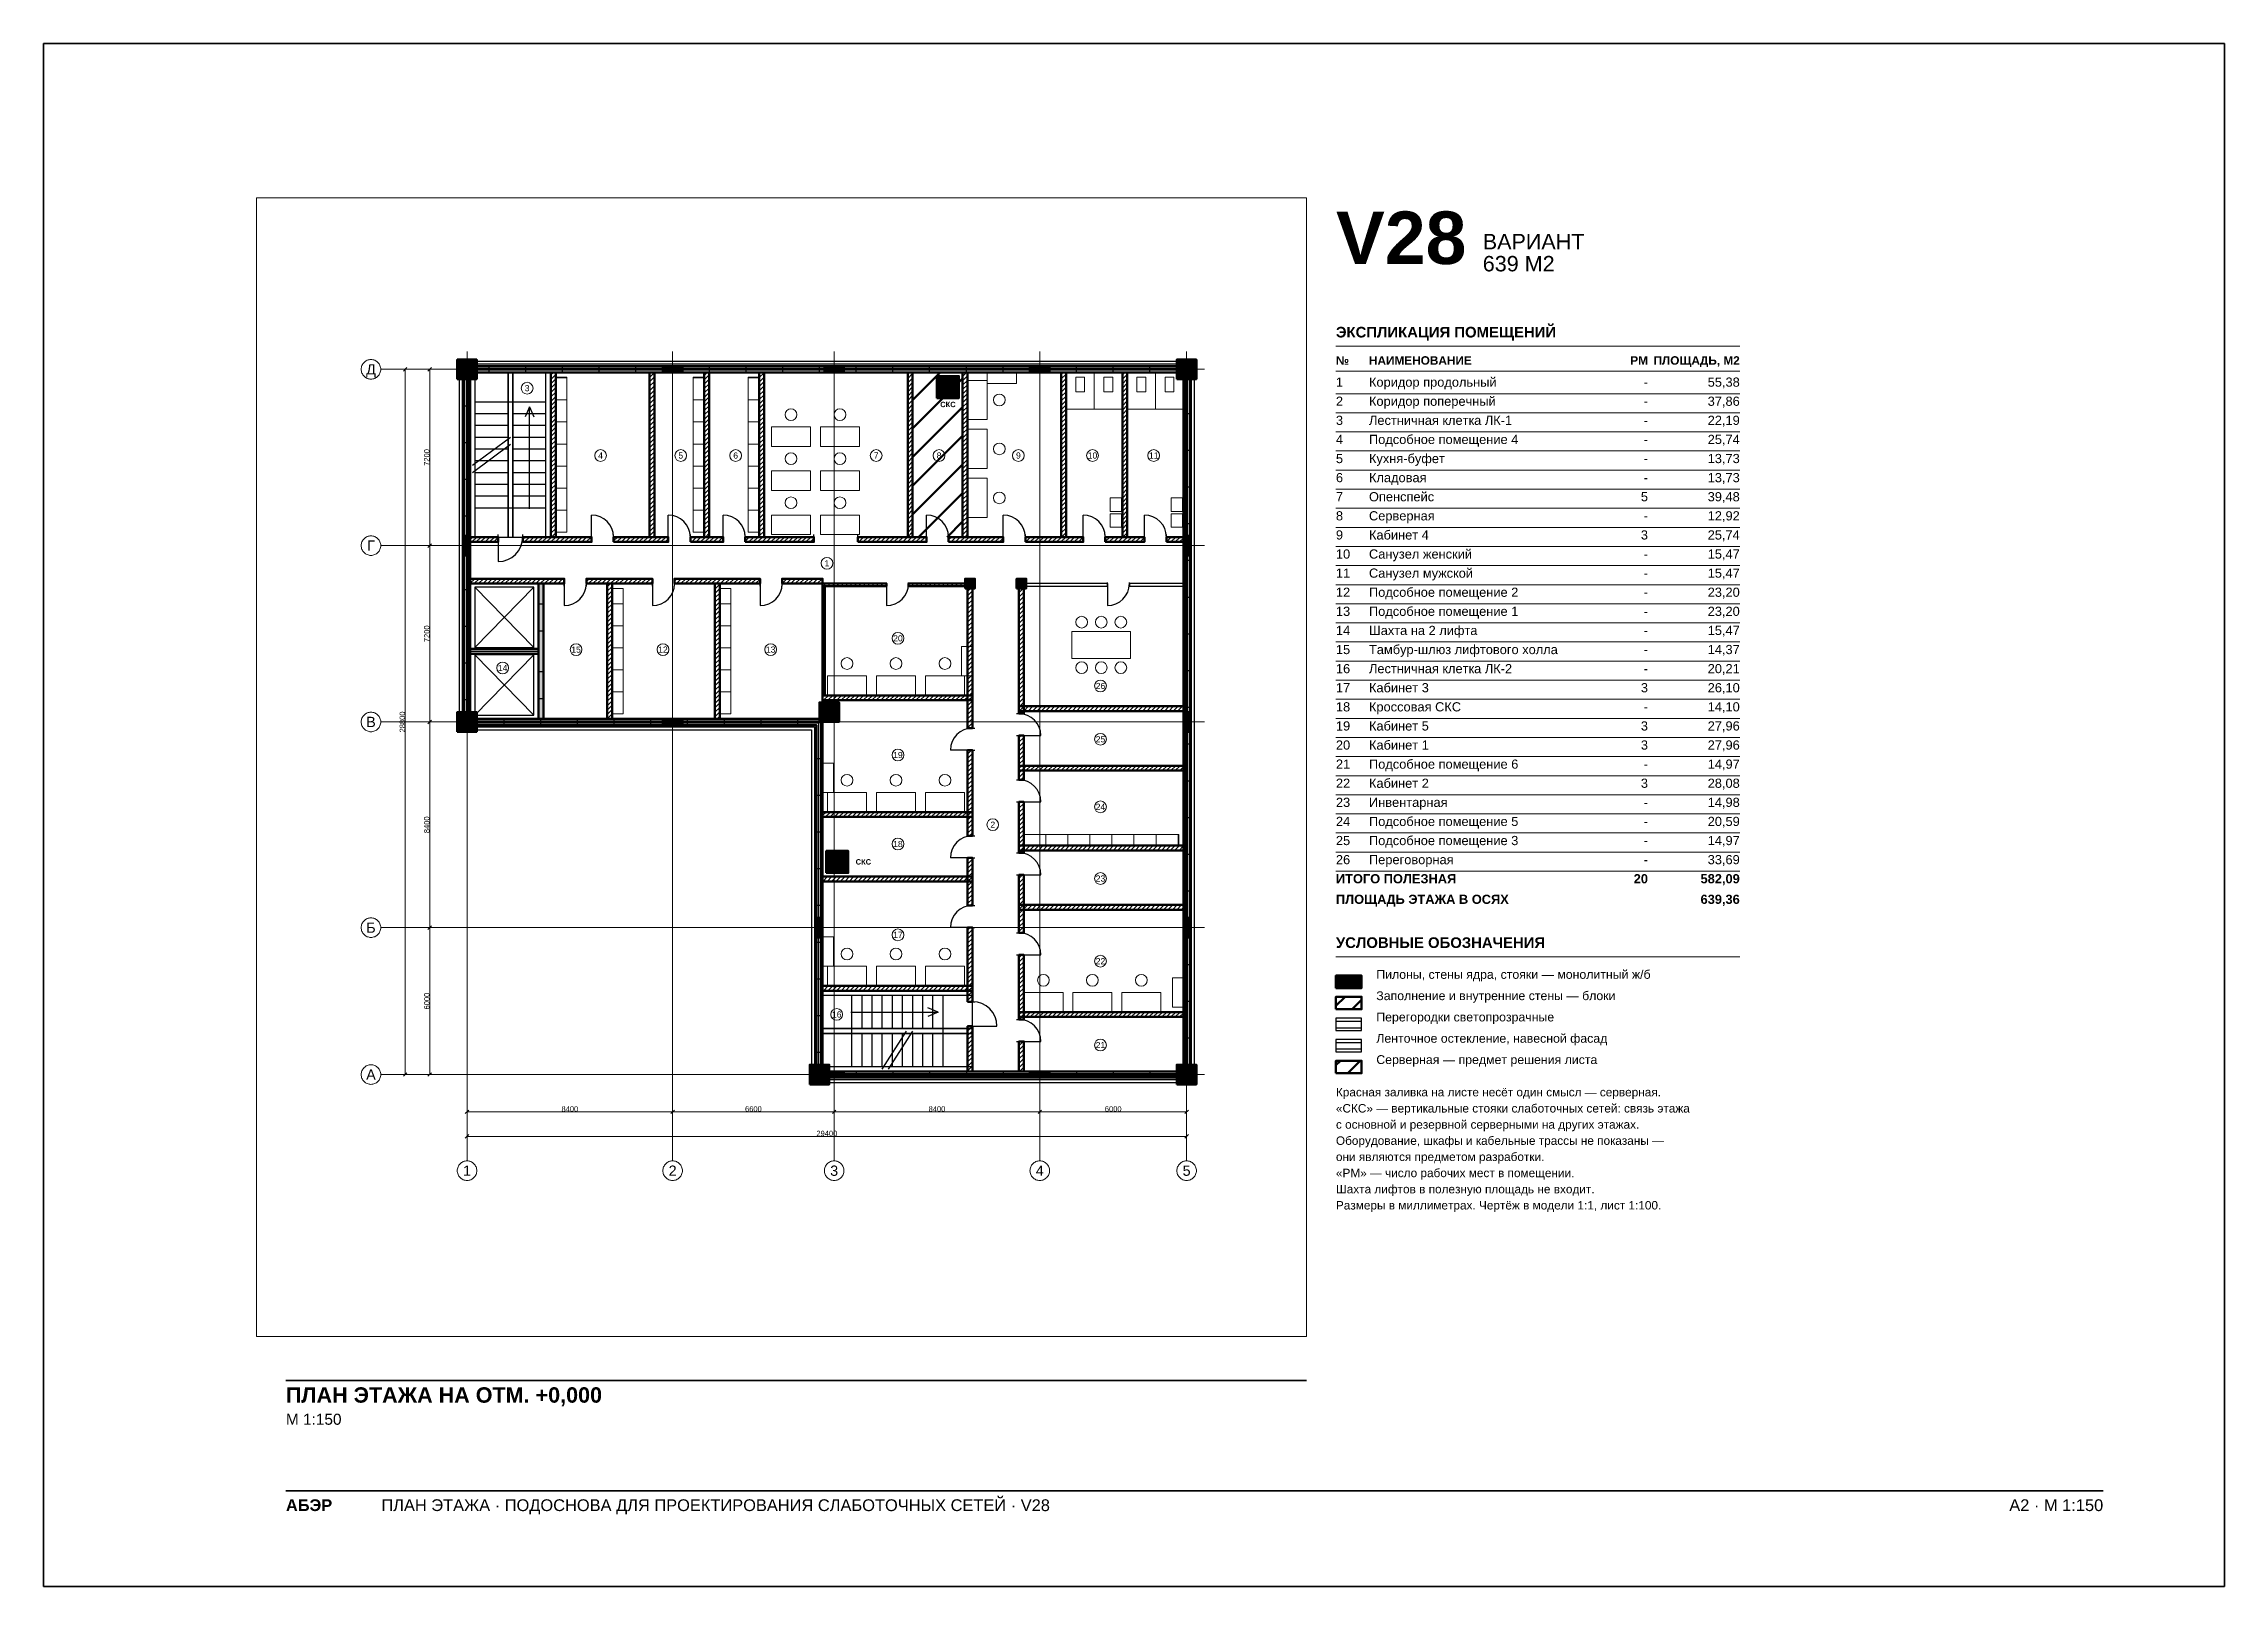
# Paper-space layout 'A2-1-100' of a CAD drawing. Header units: millimetres. Extents: x 0 to 594, y 0 to 420.
# The model-space entities are those that its viewports show. They can reach past a viewport. Long polylines and large blocks are cut down to what shows.
import ezdxf
from ezdxf.enums import TextEntityAlignment as Align

# ---------------------------------------------------------------- set-up
doc = ezdxf.new("R2010")
doc.units = ezdxf.units.MM
doc.linetypes.add('CENTER2', pattern=[2.541, 1.587, -0.318, 0.318, -0.318])
for name, color, linetype, lineweight in [('A-ANNO-LEGEND', 7, 'CONTINUOUS', 18), ('A-ANNO-NOTES', 8, 'CONTINUOUS', 13), ('A-ANNO-ROOM', 7, 'CONTINUOUS', 18), ('A-ANNO-TABLE', 7, 'CONTINUOUS', 18), ('A-DIMS', 8, 'CONTINUOUS', 13), ('A-DOOR', 3, 'CONTINUOUS', 25), ('A-ELEV', 7, 'CONTINUOUS', 25), ('A-FACADE-PANEL', 8, 'CONTINUOUS', 25), ('A-FURN', 8, 'CONTINUOUS', 18), ('A-GLAZ-RIBBON', 5, 'CONTINUOUS', 25), ('A-GRID', 8, 'CENTER2', 13), ('A-HATCH', 9, 'CONTINUOUS', 9), ('A-OUTLINE', 7, 'CONTINUOUS', 50), ('A-SANI', 8, 'CONTINUOUS', 18), ('A-STAIR', 7, 'CONTINUOUS', 25), ('A-TITLE', 7, 'CONTINUOUS', 35), ('A-VIEWPORT', 8, 'CONTINUOUS', 9), ('A-WALL-BLOCK', 9, 'CONTINUOUS', 50), ('A-WALL-GLASS', 4, 'CONTINUOUS', 25), ('A-WALL-RC', 7, 'CONTINUOUS', 50), ('E-SCS-RISER', 1, 'CONTINUOUS', 50), ('E-SERVER-ROOM', 1, 'CONTINUOUS', 50)]:
    doc.layers.add(name, color=color, linetype=linetype, lineweight=lineweight)
doc.styles.add('Arial', font='arial.ttf')
doc.styles.add('Arial-Bold', font='arialbd.ttf')
doc.styles.get("Standard").update_dxf_attribs({"font": 'arial.ttf'})

psp = doc.layouts.new('A2-1-100')

# ---------------------------------------------------------------- texts
at = {"layer": 'A-ANNO-LEGEND'}
for s, height, style, p in [('УСЛОВНЫЕ ОБОЗНАЧЕНИЯ', 2.9, 'Arial-Bold', (352, 173.8)), ('Пилоны, стены ядра, стояки — монолитный ж/б', 2.4, 'Arial', (363, 165.4)), ('Заполнение и внутренние стены — блоки', 2.4, 'Arial', (363, 159.6)), ('Перегородки светопрозрачные', 2.4, 'Arial', (363, 153.8)), ('Ленточное остекление, навесной фасад', 2.4, 'Arial', (363, 148)), ('Серверная — предмет решения листа', 2.4, 'Arial', (363, 142.2))]:
    psp.add_text(s, height=height, dxfattribs=dict(at, style=style)).set_placement(p)
at = {"layer": 'A-ANNO-NOTES', "style": 'Arial'}
for s, p in [('«СКС» — вертикальные стояки слаботочных сетей: связь этажа', (352, 129)), ('Красная заливка на листе несёт один смысл — серверная.', (352, 133.4)), ('с основной и резервной серверными на других этажах.', (352, 124.6)), ('Оборудование, шкафы и кабельные трассы не показаны —', (352, 120.2)), ('они являются предметом разработки.', (352, 115.8)), ('«РМ» — число рабочих мест в помещении.', (352, 111.4)), ('Шахта лифтов в полезную площадь не входит.', (352, 107)), ('Размеры в миллиметрах. Чертёж в модели 1:1, лист 1:100.', (352, 102.6))]:
    psp.add_text(s, height=2.3, dxfattribs=at).set_placement(p)
at = {"layer": 'A-ANNO-TABLE'}
for s, height, style, p in [('ЭКСПЛИКАЦИЯ ПОМЕЩЕНИЙ', 2.9, 'Arial-Bold', (352, 340)), ('№', 2.3, 'Arial-Bold', (352, 332.6)), ('НАИМЕНОВАНИЕ', 2.3, 'Arial-Bold', (361, 332.6)), ('1', 2.5, 'Arial', (352, 326.6)), ('Коридор продольный', 2.5, 'Arial', (361, 326.6)), ('2', 2.5, 'Arial', (352, 321.4)), ('Коридор поперечный', 2.5, 'Arial', (361, 321.4)), ('3', 2.5, 'Arial', (352, 316.2)), ('Лестничная клетка ЛК-1', 2.5, 'Arial', (361, 316.2)), ('4', 2.5, 'Arial', (352, 311)), ('Подсобное помещение 4', 2.5, 'Arial', (361, 311)), ('5', 2.5, 'Arial', (352, 305.8)), ('6', 2.5, 'Arial', (352, 300.6)), ('Кухня-буфет', 2.5, 'Arial', (361, 305.8)), ('Кладовая', 2.5, 'Arial', (361, 300.6)), ('7', 2.5, 'Arial', (352, 295.4)), ('Опенспейс', 2.5, 'Arial', (361, 295.4)), ('8', 2.5, 'Arial', (352, 290.2)), ('Серверная', 2.5, 'Arial', (361, 290.2)), ('9', 2.5, 'Arial', (352, 285)), ('Кабинет 4', 2.5, 'Arial', (361, 285)), ('10', 2.5, 'Arial', (352, 279.8)), ('Санузел женский', 2.5, 'Arial', (361, 279.8)), ('11', 2.5, 'Arial', (352, 274.6)), ('Санузел мужской', 2.5, 'Arial', (361, 274.6)), ('12', 2.5, 'Arial', (352, 269.4)), ('Подсобное помещение 2', 2.5, 'Arial', (361, 269.4)), ('13', 2.5, 'Arial', (352, 264.2)), ('14', 2.5, 'Arial', (352, 259)), ('Подсобное помещение 1', 2.5, 'Arial', (361, 264.2)), ('Шахта на 2 лифта', 2.5, 'Arial', (361, 259)), ('15', 2.5, 'Arial', (352, 253.8)), ('Тамбур-шлюз лифтового холла', 2.5, 'Arial', (361, 253.8)), ('16', 2.5, 'Arial', (352, 248.6)), ('Лестничная клетка ЛК-2', 2.5, 'Arial', (361, 248.6)), ('17', 2.5, 'Arial', (352, 243.4)), ('Кабинет 3', 2.5, 'Arial', (361, 243.4)), ('18', 2.5, 'Arial', (352, 238.2)), ('Кроссовая СКС', 2.5, 'Arial', (361, 238.2)), ('19', 2.5, 'Arial', (352, 233)), ('Кабинет 5', 2.5, 'Arial', (361, 233)), ('20', 2.5, 'Arial', (352, 227.8)), ('Кабинет 1', 2.5, 'Arial', (361, 227.8)), ('21', 2.5, 'Arial', (352, 222.6)), ('22', 2.5, 'Arial', (352, 217.4)), ('Подсобное помещение 6', 2.5, 'Arial', (361, 222.6)), ('Кабинет 2', 2.5, 'Arial', (361, 217.4)), ('23', 2.5, 'Arial', (352, 212.2)), ('Инвентарная', 2.5, 'Arial', (361, 212.2)), ('24', 2.5, 'Arial', (352, 207)), ('Подсобное помещение 5', 2.5, 'Arial', (361, 207)), ('25', 2.5, 'Arial', (352, 201.8)), ('Подсобное помещение 3', 2.5, 'Arial', (361, 201.8)), ('26', 2.5, 'Arial', (352, 196.6)), ('Переговорная', 2.5, 'Arial', (361, 196.6)), ('ИТОГО ПОЛЕЗНАЯ', 2.5, 'Arial-Bold', (352, 191.4)), ('ПЛОЩАДЬ ЭТАЖА В ОСЯХ', 2.5, 'Arial-Bold', (352, 185.8))]:
    psp.add_text(s, height=height, dxfattribs=dict(at, style=style)).set_placement(p)
for s, height, style, p in [('РМ', 2.3, 'Arial-Bold', (437, 332.6)), ('ПЛОЩАДЬ, М2', 2.3, 'Arial-Bold', (462, 332.6)), ('-', 2.5, 'Arial', (437, 326.6)), ('55,38', 2.5, 'Arial', (462, 326.6)), ('-', 2.5, 'Arial', (437, 321.4)), ('37,86', 2.5, 'Arial', (462, 321.4)), ('-', 2.5, 'Arial', (437, 316.2)), ('22,19', 2.5, 'Arial', (462, 316.2)), ('-', 2.5, 'Arial', (437, 311)), ('25,74', 2.5, 'Arial', (462, 311)), ('-', 2.5, 'Arial', (437, 305.8)), ('13,73', 2.5, 'Arial', (462, 305.8)), ('13,73', 2.5, 'Arial', (462, 300.6)), ('5', 2.5, 'Arial', (437, 295.4)), ('-', 2.5, 'Arial', (437, 300.6)), ('39,48', 2.5, 'Arial', (462, 295.4)), ('-', 2.5, 'Arial', (437, 290.2)), ('12,92', 2.5, 'Arial', (462, 290.2)), ('3', 2.5, 'Arial', (437, 285)), ('25,74', 2.5, 'Arial', (462, 285)), ('-', 2.5, 'Arial', (437, 279.8)), ('15,47', 2.5, 'Arial', (462, 279.8)), ('-', 2.5, 'Arial', (437, 274.6)), ('15,47', 2.5, 'Arial', (462, 274.6)), ('-', 2.5, 'Arial', (437, 269.4)), ('23,20', 2.5, 'Arial', (462, 269.4)), ('-', 2.5, 'Arial', (437, 264.2)), ('23,20', 2.5, 'Arial', (462, 264.2)), ('15,47', 2.5, 'Arial', (462, 259)), ('-', 2.5, 'Arial', (437, 259)), ('14,37', 2.5, 'Arial', (462, 253.8)), ('-', 2.5, 'Arial', (437, 253.8)), ('-', 2.5, 'Arial', (437, 248.6)), ('20,21', 2.5, 'Arial', (462, 248.6)), ('3', 2.5, 'Arial', (437, 243.4)), ('26,10', 2.5, 'Arial', (462, 243.4)), ('-', 2.5, 'Arial', (437, 238.2)), ('14,10', 2.5, 'Arial', (462, 238.2)), ('3', 2.5, 'Arial', (437, 233)), ('27,96', 2.5, 'Arial', (462, 233)), ('3', 2.5, 'Arial', (437, 227.8)), ('27,96', 2.5, 'Arial', (462, 227.8)), ('3', 2.5, 'Arial', (437, 217.4)), ('-', 2.5, 'Arial', (437, 222.6)), ('28,08', 2.5, 'Arial', (462, 217.4)), ('14,97', 2.5, 'Arial', (462, 222.6)), ('14,98', 2.5, 'Arial', (462, 212.2)), ('-', 2.5, 'Arial', (437, 212.2)), ('-', 2.5, 'Arial', (437, 207)), ('20,59', 2.5, 'Arial', (462, 207)), ('-', 2.5, 'Arial', (437, 201.8)), ('14,97', 2.5, 'Arial', (462, 201.8)), ('-', 2.5, 'Arial', (437, 196.6)), ('33,69', 2.5, 'Arial', (462, 196.6)), ('20', 2.5, 'Arial-Bold', (437, 191.4)), ('582,09', 2.5, 'Arial-Bold', (462, 191.4)), ('639,36', 2.5, 'Arial-Bold', (462, 185.8))]:
    psp.add_text(s, height=height, dxfattribs=dict(at, style=style)).set_placement(p, align=Align.RIGHT)
at = {"layer": 'A-TITLE'}
for s, height, style, p in [('V28', 14.3, 'Arial-Bold', (352, 360)), ('ВАРИАНТ', 4.2, 'Arial', (392, 364)), ('639 М2', 4.2, 'Arial', (392, 358)), ('ПЛАН ЭТАЖА НА ОТМ. +0,000', 4.2, 'Arial-Bold', (66, 50)), ('М 1:150', 3, 'Arial', (66, 44)), ('ПЛАН ЭТАЖА · ПОДОСНОВА ДЛЯ ПРОЕКТИРОВАНИЯ СЛАБОТОЧНЫХ СЕТЕЙ · V28', 3.2, 'Arial', (92, 20.5)), ('АБЭР', 3.2, 'Arial-Bold', (66, 20.5))]:
    psp.add_text(s, height=height, dxfattribs=dict(at, style=style)).set_placement(p)
at = {"layer": 'A-TITLE', "style": 'Arial'}
psp.add_text('A2 · М 1:150', height=3.2, dxfattribs=at).set_placement((561, 20.5), align=Align.RIGHT)

msp = doc.modelspace()

# ---------------------------------------------------------------- texts
at = {"layer": 'A-ANNO-ROOM'}
for s, p in [('3', (2455, 28030)), ('4', (5455, 25280)), ('5', (8733, 25280)), ('6', (10974, 25280)), ('7', (16716, 25280)), ('8', (19286, 25280)), ('9', (22527, 25280)), ('10', (25555, 25280)), ('11', (28055, 25280)), ('1', (14705, 20880)), ('20', (17605, 17815)), ('15', (4455, 17355)), ('12', (8005, 17355)), ('13', (12405, 17355)), ('14', (1455, 16605)), ('26', (25880, 15870)), ('25', (25880, 13694)), ('19', (17605, 13050)), ('24', (25880, 10933)), ('2', (21480, 10205)), ('18', (17605, 9416)), ('23', (25880, 8006)), ('17', (17605, 5705)), ('22', (25880, 4631)), ('16', (15105, 2455)), ('21', (25880, 1205))]:
    msp.add_text(s, height=250, dxfattribs=at).set_placement(p, align=Align.MIDDLE_CENTER)
at = {"layer": 'A-DIMS'}
for s, p in [('7200', (-1645, 25200)), ('7200', (-1645, 18000)), ('28800', (-2645, 14400)), ('8400', (-1645, 10200)), ('6000', (-1645, 3000))]:
    msp.add_text(s, height=220, rotation=90, dxfattribs=at).set_placement(p, align=Align.MIDDLE_CENTER)
for s, p in [('8400', (4200, -1405)), ('6600', (11700, -1405)), ('8400', (19200, -1405)), ('6000', (26400, -1405)), ('29400', (14700, -2405))]:
    msp.add_text(s, height=220, dxfattribs=at).set_placement(p, align=Align.MIDDLE_CENTER)
at = {"layer": 'A-GRID'}
for s, p in [('Д', (-3925, 28800)), ('Г', (-3925, 21600)), ('В', (-3925, 14400)), ('Б', (-3925, 6000)), ('А', (-3925, 0)), ('1', (0, -3925)), ('2', (8400, -3925)), ('3', (15000, -3925)), ('4', (23400, -3925)), ('5', (29400, -3925))]:
    msp.add_text(s, height=420, dxfattribs=at).set_placement(p, align=Align.MIDDLE_CENTER)
at = {"layer": 'E-SCS-RISER', "style": 'Arial-Bold'}
for p in [(19647, 27365), (16195, 8686)]:
    msp.add_text('СКС', height=220, dxfattribs=at).set_placement(p, align=Align.MIDDLE_CENTER)

# ---------------------------------------------------------------- hatches: boundary and pattern name
at = {"layer": 'A-HATCH'}
h = msp.add_hatch(dxfattribs=at)
h.set_pattern_fill('ANSI31', scale=40)
h.paths.add_polyline_path([(3425, 21950), (3625, 21950), (3625, 28675), (3625, 28675), (3425, 28675), (3425, 28675)])
h = msp.add_hatch(dxfattribs=at)
h.set_pattern_fill('ANSI31', scale=40)
h.paths.add_polyline_path([(7453, 21950), (7653, 21950), (7653, 28675), (7653, 28675), (7453, 28675), (7453, 28675)])
h = msp.add_hatch(dxfattribs=at)
h.set_pattern_fill('ANSI31', scale=40)
h.paths.add_polyline_path([(9694, 21950), (9894, 21950), (9894, 28675), (9894, 28675), (9694, 28675), (9694, 28675)])
h = msp.add_hatch(dxfattribs=at)
h.set_pattern_fill('ANSI31', scale=40)
h.paths.add_polyline_path([(11936, 21950), (12136, 21950), (12136, 28675), (12136, 28675), (11936, 28675), (11936, 28675)])
h = msp.add_hatch(dxfattribs=at)
h.set_pattern_fill('ANSI31', scale=40)
h.paths.add_polyline_path([(18006, 21950), (18206, 21950), (18206, 28675), (18206, 28675), (18006, 28675), (18006, 28675)])
h = msp.add_hatch(dxfattribs=at)
h.set_pattern_fill('ANSI31', scale=40)
h.paths.add_polyline_path([(20247, 21950), (20447, 21950), (20447, 28675), (20447, 28675), (20247, 28675), (20247, 28675)])
h = msp.add_hatch(dxfattribs=at)
h.set_pattern_fill('ANSI31', scale=40)
h.paths.add_polyline_path([(24275, 21950), (24475, 21950), (24475, 28675), (24475, 28675), (24275, 28675), (24275, 28675)])
h = msp.add_hatch(dxfattribs=at)
h.set_pattern_fill('ANSI31', scale=40)
h.paths.add_polyline_path([(26775, 21950), (26975, 21950), (26975, 28675), (26975, 28675), (26775, 28675), (26775, 28675)])
h = msp.add_hatch(dxfattribs=at)
h.set_pattern_fill('ANSI31', scale=40)
h.paths.add_polyline_path([(125, 21750), (125, 21750), (1275, 21750), (1275, 21950), (125, 21950), (125, 21950)])
h = msp.add_hatch(dxfattribs=at)
h.set_pattern_fill('ANSI31', scale=40)
h.paths.add_polyline_path([(2275, 21750), (5089, 21750), (5089, 21950), (2275, 21950)])
h = msp.add_hatch(dxfattribs=at)
h.set_pattern_fill('ANSI31', scale=40)
h.paths.add_polyline_path([(5989, 21750), (8224, 21750), (8224, 21950), (5989, 21950)])
h = msp.add_hatch(dxfattribs=at)
h.set_pattern_fill('ANSI31', scale=40)
h.paths.add_polyline_path([(9124, 21750), (10465, 21750), (10465, 21950), (9124, 21950)])
h = msp.add_hatch(dxfattribs=at)
h.set_pattern_fill('ANSI31', scale=40)
h.paths.add_polyline_path([(11365, 21750), (14171, 21750), (14171, 21950), (11365, 21950)])
h = msp.add_hatch(dxfattribs=at)
h.set_pattern_fill('ANSI31', scale=40)
h.paths.add_polyline_path([(15971, 21750), (18776, 21750), (18776, 21950), (15971, 21950)])
h = msp.add_hatch(dxfattribs=at)
h.set_pattern_fill('ANSI31', scale=40)
h.paths.add_polyline_path([(19676, 21750), (21911, 21750), (21911, 21950), (19676, 21950)])
h = msp.add_hatch(dxfattribs=at)
h.set_pattern_fill('ANSI31', scale=40)
h.paths.add_polyline_path([(22811, 21750), (25175, 21750), (25175, 21950), (22811, 21950)])
h = msp.add_hatch(dxfattribs=at)
h.set_pattern_fill('ANSI31', scale=40)
h.paths.add_polyline_path([(26075, 21750), (27675, 21750), (27675, 21950), (26075, 21950)])
h = msp.add_hatch(dxfattribs=at)
h.set_pattern_fill('ANSI31', scale=40)
h.paths.add_polyline_path([(28575, 21750), (29275, 21750), (29275, 21750), (29275, 21950), (29275, 21950), (28575, 21950)])
h = msp.add_hatch(dxfattribs=at)
h.set_pattern_fill('ANSI31', scale=40)
h.paths.add_polyline_path([(125, 20050), (125, 20050), (3975, 20050), (3975, 20250), (125, 20250), (125, 20250)])
h = msp.add_hatch(dxfattribs=at)
h.set_pattern_fill('ANSI31', scale=40)
h.paths.add_polyline_path([(4875, 20050), (7575, 20050), (7575, 20250), (4875, 20250)])
h = msp.add_hatch(dxfattribs=at)
h.set_pattern_fill('ANSI31', scale=40)
h.paths.add_polyline_path([(5725, 14525), (5925, 14525), (5925, 14525), (5925, 20050), (5725, 20050), (5725, 14525)])
h = msp.add_hatch(dxfattribs=at)
h.set_pattern_fill('ANSI31', scale=40)
h.paths.add_polyline_path([(8475, 20050), (11975, 20050), (11975, 20250), (8475, 20250)])
h = msp.add_hatch(dxfattribs=at)
h.set_pattern_fill('ANSI31', scale=40)
h.paths.add_polyline_path([(10125, 14525), (10325, 14525), (10325, 14525), (10325, 20050), (10125, 20050), (10125, 14525)])
h = msp.add_hatch(dxfattribs=at)
h.set_pattern_fill('ANSI31', scale=40)
h.paths.add_polyline_path([(12875, 20050), (14525, 20050), (14525, 20250), (12875, 20250)])
h = msp.add_hatch(dxfattribs=at)
h.set_pattern_fill('ANSI31', scale=40)
h.paths.add_polyline_path([(14525, 19950), (17138, 19950), (17138, 20050), (14525, 20050)])
h = msp.add_hatch(dxfattribs=at)
h.set_pattern_fill('ANSI31', scale=40)
h.paths.add_polyline_path([(14525, 15485), (14625, 15485), (14625, 19950), (14525, 19950)])
h = msp.add_hatch(dxfattribs=at)
h.set_pattern_fill('ANSI31', scale=40)
h.paths.add_polyline_path([(18038, 19950), (20450, 19950), (20450, 20050), (18038, 20050)])
h = msp.add_hatch(dxfattribs=at)
h.set_pattern_fill('ANSI31', scale=40)
h.paths.add_polyline_path([(20450, 14152), (20650, 14152), (20650, 20050), (20450, 20050)])
h = msp.add_hatch(dxfattribs=at)
h.set_pattern_fill('ANSI31', scale=40)
h.paths.add_polyline_path([(22550, 14740), (22750, 14740), (22750, 20050), (22550, 20050)])
h = msp.add_hatch(dxfattribs=at)
h.set_pattern_fill('ANSI31', scale=40)
h.paths.add_polyline_path([(14525, 15285), (20650, 15285), (20650, 15485), (14525, 15485)])
h = msp.add_hatch(dxfattribs=at)
h.set_pattern_fill('ANSI31', scale=40)
h.paths.add_polyline_path([(14525, 14525), (14625, 14525), (14625, 14525), (14625, 15285), (14525, 15285), (14525, 14525)])
h = msp.add_hatch(dxfattribs=at)
h.set_pattern_fill('ANSI31', scale=40)
h.paths.add_polyline_path([(22550, 14840), (29275, 14840), (29275, 14840), (29275, 15040), (29275, 15040), (22550, 15040)])
h = msp.add_hatch(dxfattribs=at)
h.set_pattern_fill('ANSI31', scale=40)
h.paths.add_polyline_path([(22550, 12034), (22750, 12034), (22750, 13840), (22550, 13840)])
h = msp.add_hatch(dxfattribs=at)
h.set_pattern_fill('ANSI31', scale=40)
h.paths.add_polyline_path([(20450, 9753), (20650, 9753), (20650, 13252), (20450, 13252)])
h = msp.add_hatch(dxfattribs=at)
h.set_pattern_fill('ANSI31', scale=40)
h.paths.add_polyline_path([(22550, 12414), (29275, 12414), (29275, 12414), (29275, 12614), (29275, 12614), (22550, 12614)])
h = msp.add_hatch(dxfattribs=at)
h.set_pattern_fill('ANSI31', scale=40)
h.paths.add_polyline_path([(14525, 10520), (14525, 10520), (20650, 10520), (20650, 10720), (14525, 10720), (14525, 10720)])
h = msp.add_hatch(dxfattribs=at)
h.set_pattern_fill('ANSI31', scale=40)
h.paths.add_polyline_path([(22550, 9053), (22750, 9053), (22750, 11134), (22550, 11134)])
h = msp.add_hatch(dxfattribs=at)
h.set_pattern_fill('ANSI31', scale=40)
h.paths.add_polyline_path([(22550, 9153), (29275, 9153), (29275, 9153), (29275, 9353), (29275, 9353), (22550, 9353)])
h = msp.add_hatch(dxfattribs=at)
h.set_pattern_fill('ANSI31', scale=40)
h.paths.add_polyline_path([(14525, 7886), (14525, 7886), (20650, 7886), (20650, 8086), (14525, 8086), (14525, 8086)])
h = msp.add_hatch(dxfattribs=at)
h.set_pattern_fill('ANSI31', scale=40)
h.paths.add_polyline_path([(20450, 6906), (20650, 6906), (20650, 8853), (20450, 8853)])
h = msp.add_hatch(dxfattribs=at)
h.set_pattern_fill('ANSI31', scale=40)
h.paths.add_polyline_path([(22550, 5788), (22750, 5788), (22750, 8153), (22550, 8153)])
h = msp.add_hatch(dxfattribs=at)
h.set_pattern_fill('ANSI31', scale=40)
h.paths.add_polyline_path([(22550, 6726), (29275, 6726), (29275, 6726), (29275, 6926), (29275, 6926), (22550, 6926)])
h = msp.add_hatch(dxfattribs=at)
h.set_pattern_fill('ANSI31', scale=40)
h.paths.add_polyline_path([(20450, 2975), (20650, 2975), (20650, 6006), (20450, 6006)])
h = msp.add_hatch(dxfattribs=at)
h.set_pattern_fill('ANSI31', scale=40)
h.paths.add_polyline_path([(22550, 2251), (22750, 2251), (22750, 4888), (22550, 4888)])
h = msp.add_hatch(dxfattribs=at)
h.set_pattern_fill('ANSI31', scale=40)
h.paths.add_polyline_path([(14525, 3425), (14525, 3425), (20650, 3425), (20650, 3625), (14525, 3625), (14525, 3625)])
h = msp.add_hatch(dxfattribs=at)
h.set_pattern_fill('ANSI31', scale=40)
h.paths.add_polyline_path([(20450, 125), (20650, 125), (20650, 125), (20650, 1975), (20450, 1975), (20450, 125)])
h = msp.add_hatch(dxfattribs=at)
h.set_pattern_fill('ANSI31', scale=40)
h.paths.add_polyline_path([(22550, 2351), (29275, 2351), (29275, 2351), (29275, 2551), (29275, 2551), (22550, 2551)])
h = msp.add_hatch(dxfattribs=at)
h.set_pattern_fill('ANSI31', scale=40)
h.paths.add_polyline_path([(22550, 125), (22750, 125), (22750, 125), (22750, 1351), (22550, 1351), (22550, 125)])
at = {"layer": 'A-WALL-RC'}
h = msp.add_hatch(color=7, dxfattribs=at)
h.dxf.hatch_style = 1
h.paths.add_polyline_path([(-400, 28400), (400, 28400), (400, 29200), (-400, 29200)])
h = msp.add_hatch(color=7, dxfattribs=at)
h.dxf.hatch_style = 1
h.paths.add_polyline_path([(8000, 28675), (8800, 28675), (8800, 28925), (8000, 28925)])
h = msp.add_hatch(color=7, dxfattribs=at)
h.dxf.hatch_style = 1
h.paths.add_polyline_path([(14600, 28675), (15400, 28675), (15400, 28925), (14600, 28925)])
h = msp.add_hatch(color=7, dxfattribs=at)
h.dxf.hatch_style = 1
h.paths.add_polyline_path([(23000, 28675), (23800, 28675), (23800, 28925), (23000, 28925)])
h = msp.add_hatch(color=7, dxfattribs=at)
h.dxf.hatch_style = 1
h.paths.add_polyline_path([(29000, 28400), (29800, 28400), (29800, 29200), (29000, 29200)])
h = msp.add_hatch(color=7, dxfattribs=at)
h.dxf.hatch_style = 1
h.paths.add_polyline_path([(-125, 21200), (125, 21200), (125, 22000), (-125, 22000)])
h = msp.add_hatch(color=7, dxfattribs=at)
h.dxf.hatch_style = 1
h.paths.add_polyline_path([(29275, 21200), (29525, 21200), (29525, 22000), (29275, 22000)])
h = msp.add_hatch(color=7, dxfattribs=at)
h.dxf.hatch_style = 1
h.paths.add_polyline_path([(2925, 14525), (3125, 14525), (3125, 14525), (3125, 20050), (2925, 20050), (2925, 14525)])
h = msp.add_hatch(color=7, dxfattribs=at)
h.dxf.hatch_style = 1
h.paths.add_polyline_path([(20350, 19850), (20750, 19850), (20750, 20250), (20350, 20250)])
h = msp.add_hatch(color=7, dxfattribs=at)
h.dxf.hatch_style = 1
h.paths.add_polyline_path([(22450, 19850), (22850, 19850), (22850, 20250), (22450, 20250)])
h = msp.add_hatch(color=7, dxfattribs=at)
h.dxf.hatch_style = 1
h.paths.add_polyline_path([(125, 17188), (125, 17188), (2925, 17188), (2925, 17388), (125, 17388), (125, 17388)])
h = msp.add_hatch(color=7, dxfattribs=at)
h.dxf.hatch_style = 1
h.paths.add_polyline_path([(14400, 14400), (15200, 14400), (15200, 15200), (14400, 15200)])
h = msp.add_hatch(color=7, dxfattribs=at)
h.dxf.hatch_style = 1
h.paths.add_polyline_path([(-400, 14000), (400, 14000), (400, 14800), (-400, 14800)])
h = msp.add_hatch(color=7, dxfattribs=at)
h.dxf.hatch_style = 1
h.paths.add_polyline_path([(8000, 14275), (8800, 14275), (8800, 14525), (8000, 14525)])
h = msp.add_hatch(color=7, dxfattribs=at)
h.dxf.hatch_style = 1
h.paths.add_polyline_path([(29275, 14000), (29525, 14000), (29525, 14800), (29275, 14800)])
h = msp.add_hatch(color=7, dxfattribs=at)
h.dxf.hatch_style = 1
h.paths.add_polyline_path([(14275, 5600), (14525, 5600), (14525, 6400), (14275, 6400)])
h = msp.add_hatch(color=7, dxfattribs=at)
h.dxf.hatch_style = 1
h.paths.add_polyline_path([(29275, 5600), (29525, 5600), (29525, 6400), (29275, 6400)])
h = msp.add_hatch(color=7, dxfattribs=at)
h.dxf.hatch_style = 1
h.paths.add_polyline_path([(14000, -400), (14800, -400), (14800, 400), (14000, 400)])
h = msp.add_hatch(color=7, dxfattribs=at)
h.dxf.hatch_style = 1
h.paths.add_polyline_path([(14600, -125), (15400, -125), (15400, 125), (14600, 125)])
h = msp.add_hatch(color=7, dxfattribs=at)
h.dxf.hatch_style = 1
h.paths.add_polyline_path([(23000, -125), (23800, -125), (23800, 125), (23000, 125)])
h = msp.add_hatch(color=7, dxfattribs=at)
h.dxf.hatch_style = 1
h.paths.add_polyline_path([(29000, -400), (29800, -400), (29800, 400), (29000, 400)])
at = {"layer": 'E-SCS-RISER'}
h = msp.add_hatch(color=7, dxfattribs=at)
h.dxf.hatch_style = 1
h.paths.add_polyline_path([(19197, 27625), (20097, 27625), (20097, 28525), (19197, 28525)])
h = msp.add_hatch(color=7, dxfattribs=at)
h.dxf.hatch_style = 1
h.paths.add_polyline_path([(14675, 8236), (15575, 8236), (15575, 9136), (14675, 9136)])
at = {"layer": 'E-SERVER-ROOM'}
h = msp.add_hatch(dxfattribs=at)
h.set_pattern_fill('ANSI31', scale=260)
h.paths.add_polyline_path([(18206, 21950), (20247, 21950), (20247, 28675), (18206, 28675)])

# ---------------------------------------------------------------- linework, layer by layer
at = {"layer": 'A-ANNO-ROOM'}
for centre in [(2455, 28030), (5455, 25280), (8733, 25280), (10974, 25280), (16716, 25280), (19286, 25280), (22527, 25280), (25555, 25280), (28055, 25280), (14705, 20880), (17605, 17815), (4455, 17355), (8005, 17355), (12405, 17355), (1455, 16605), (25880, 15870), (25880, 13694), (17605, 13050), (25880, 10933), (21480, 10205), (17605, 9416), (25880, 8006), (17605, 5705), (25880, 4631), (15105, 2455), (25880, 1205)]:
    msp.add_circle(centre, 240, dxfattribs=at)
at = {"layer": 'A-DIMS'}
for p, q in [((-2596, 28729), (-2454, 28871)), ((-2525, 0), (-2525, 28800)), ((-1596, 28729), (-1454, 28871)), ((-1525, 21600), (-1525, 28800)), ((-1596, 21529), (-1454, 21671)), ((-1596, 21529), (-1454, 21671)), ((-1525, 14400), (-1525, 21600)), ((-1596, 14329), (-1454, 14471)), ((-1596, 14329), (-1454, 14471)), ((-1525, 6000), (-1525, 14400)), ((-1596, 5929), (-1454, 6071)), ((-1596, 5929), (-1454, 6071)), ((-1525, 0), (-1525, 6000)), ((-2596, -71), (-2454, 71)), ((-1596, -71), (-1454, 71)), ((-71, -1596), (71, -1454)), ((0, -1525), (8400, -1525)), ((8329, -1596), (8471, -1454)), ((8329, -1596), (8471, -1454)), ((8400, -1525), (15000, -1525)), ((14929, -1596), (15071, -1454)), ((14929, -1596), (15071, -1454)), ((15000, -1525), (23400, -1525)), ((23329, -1596), (23471, -1454)), ((23329, -1596), (23471, -1454)), ((23400, -1525), (29400, -1525)), ((29329, -1596), (29471, -1454)), ((-71, -2596), (71, -2454)), ((0, -2525), (29400, -2525)), ((29329, -2596), (29471, -2454))]:
    msp.add_line(p, q, dxfattribs=at)
at = {"layer": 'A-DOOR'}
for p, q in [((5089, 21950), (5089, 22850)), ((8224, 21950), (8224, 22850)), ((10465, 21950), (10465, 22850)), ((18776, 21950), (18776, 22850)), ((21911, 21950), (21911, 22850)), ((25175, 21950), (25175, 22850)), ((27675, 21950), (27675, 22850)), ((1275, 21850), (1275, 22050)), ((1275, 21950), (1275, 20950)), ((2275, 21850), (2275, 22050)), ((5089, 21850), (5089, 22050)), ((5989, 21850), (5989, 22050)), ((8224, 21850), (8224, 22050)), ((9124, 21850), (9124, 22050)), ((10465, 21850), (10465, 22050)), ((11365, 21850), (11365, 22050)), ((14171, 21850), (14171, 22050)), ((15971, 21850), (15971, 22050)), ((18776, 21850), (18776, 22050)), ((19676, 21850), (19676, 22050)), ((21911, 21850), (21911, 22050)), ((22811, 21850), (22811, 22050)), ((25175, 21850), (25175, 22050)), ((26075, 21850), (26075, 22050)), ((27675, 21850), (27675, 22050)), ((28575, 21850), (28575, 22050)), ((3975, 19950), (3975, 20150)), ((3975, 20050), (3975, 19150)), ((4875, 19950), (4875, 20150)), ((7575, 19950), (7575, 20150)), ((7575, 20050), (7575, 19150)), ((8475, 19950), (8475, 20150)), ((11975, 19950), (11975, 20150)), ((11975, 20050), (11975, 19150)), ((12875, 19950), (12875, 20150)), ((17138, 20000), (17138, 20100)), ((17138, 20050), (17138, 19150)), ((18038, 20000), (18038, 20100)), ((26162, 20000), (26162, 20100)), ((26162, 20050), (26162, 19150)), ((27062, 20000), (27062, 20100)), ((2925, 19219), (3125, 19219)), ((2925, 18119), (3125, 18119)), ((2925, 16456), (3125, 16456)), ((2925, 15356), (3125, 15356)), ((22450, 14740), (22650, 14740)), ((20550, 14152), (20750, 14152)), ((22450, 13840), (22650, 13840)), ((22550, 13840), (23450, 13840)), ((20650, 13252), (19750, 13252)), ((20550, 13252), (20750, 13252)), ((22450, 12034), (22650, 12034)), ((22450, 11134), (22650, 11134)), ((22550, 11134), (23450, 11134)), ((20550, 9753), (20750, 9753)), ((22450, 9053), (22650, 9053)), ((20650, 8853), (19750, 8853)), ((20550, 8853), (20750, 8853)), ((22450, 8153), (22650, 8153)), ((22550, 8153), (23450, 8153)), ((20550, 6906), (20750, 6906)), ((20650, 6006), (19750, 6006)), ((20550, 6006), (20750, 6006)), ((22450, 5788), (22650, 5788)), ((22450, 4888), (22650, 4888)), ((22550, 4888), (23450, 4888)), ((20550, 2975), (20750, 2975)), ((20550, 1975), (20750, 1975)), ((20650, 1975), (21650, 1975)), ((22450, 2251), (22650, 2251)), ((22450, 1351), (22650, 1351)), ((22550, 1351), (23450, 1351))]:
    msp.add_line(p, q, dxfattribs=at)
for centre, radius, start, end in [((5089, 21950), 900, 0, 90), ((8224, 21950), 900, 0, 90), ((10465, 21950), 900, 0, 90), ((18776, 21950), 900, 0, 90), ((21911, 21950), 900, 0, 90), ((25175, 21950), 900, 0, 90), ((27675, 21950), 900, 0, 90), ((1275, 21950), 1000, -90, 0), ((3975, 20050), 900, -90, 0), ((7575, 20050), 900, -90, 0), ((11975, 20050), 900, -90, 0), ((17138, 20050), 900, -90, 0), ((26162, 20050), 900, -90, 0), ((22550, 13840), 900, 0, 90), ((20650, 13252), 900, 90, 180), ((22550, 11134), 900, 0, 90), ((20650, 8853), 900, 90, 180), ((22550, 8153), 900, 0, 90), ((20650, 6006), 900, 90, 180), ((22550, 4888), 900, 0, 90), ((20650, 1975), 1000, 0, 90), ((22550, 1351), 900, 0, 90)]:
    msp.add_arc(centre, radius, start, end, dxfattribs=at)
at = {"layer": 'A-ELEV'}
for p, q in [((325, 17438), (2725, 19900)), ((325, 19900), (2725, 17438)), ((125, 17288), (2925, 17288)), ((325, 14675), (2725, 17138)), ((325, 17138), (2725, 14675))]:
    msp.add_line(p, q, dxfattribs=at)
for points in [[(325, 17438), (2725, 17438), (2725, 19900), (325, 19900)], [(325, 14675), (2725, 14675), (2725, 17138), (325, 17138)]]:
    msp.add_lwpolyline(points, close=True, dxfattribs=at)
at = {"layer": 'A-FACADE-PANEL'}
for points in [[(29725, 29125), (-325, 29125), (-325, 14075), (14075, 14075), (14075, -325), (29725, -325)], [(29605, 29005), (-205, 29005), (-205, 14195), (14195, 14195), (14195, -205), (29605, -205)]]:
    msp.add_lwpolyline(points, close=True, dxfattribs=at)
at = {"layer": 'A-FURN'}
for p, q in [((3625, 28450), (4075, 28450)), ((9244, 28450), (9694, 28450)), ((11486, 28450), (11936, 28450)), ((3625, 27550), (4075, 27550)), ((9244, 27550), (9694, 27550)), ((11486, 27550), (11936, 27550)), ((3625, 26650), (4075, 26650)), ((9244, 26650), (9694, 26650)), ((11486, 26650), (11936, 26650)), ((3625, 25750), (4075, 25750)), ((9244, 25750), (9694, 25750)), ((11486, 25750), (11936, 25750)), ((3625, 24850), (4075, 24850)), ((9244, 24850), (9694, 24850)), ((11486, 24850), (11936, 24850)), ((3625, 23950), (4075, 23950)), ((9244, 23950), (9694, 23950)), ((11486, 23950), (11936, 23950)), ((3625, 23050), (4075, 23050)), ((9244, 23050), (9694, 23050)), ((11486, 23050), (11936, 23050)), ((5925, 19225), (6375, 19225)), ((10325, 19225), (10775, 19225)), ((5925, 18325), (6375, 18325)), ((10325, 18325), (10775, 18325)), ((5925, 17425), (6375, 17425)), ((10325, 17425), (10775, 17425)), ((5925, 16525), (6375, 16525)), ((10325, 16525), (10775, 16525)), ((5925, 15625), (6375, 15625)), ((10325, 15625), (10775, 15625)), ((23650, 9353), (23650, 9803)), ((24550, 9353), (24550, 9803)), ((25450, 9353), (25450, 9803)), ((26350, 9353), (26350, 9803)), ((27250, 9353), (27250, 9803)), ((28150, 9353), (28150, 9803)), ((29050, 9353), (29050, 9803))]:
    msp.add_line(p, q, dxfattribs=at)
for points in [[(21247, 28225), (22447, 28225), (22447, 28675), (21247, 28675)], [(3625, 22150), (4075, 22150), (4075, 28475), (3625, 28475)], [(9244, 22150), (9694, 22150), (9694, 28475), (9244, 28475)], [(11486, 22150), (11936, 22150), (11936, 28475), (11486, 28475)], [(20447, 26750), (21247, 26750), (21247, 28350), (20447, 28350)], [(12436, 25650), (14036, 25650), (14036, 26450), (12436, 26450)], [(14436, 25650), (16036, 25650), (16036, 26450), (14436, 26450)], [(20447, 24750), (21247, 24750), (21247, 26350), (20447, 26350)], [(12436, 23850), (14036, 23850), (14036, 24650), (12436, 24650)], [(14436, 23850), (16036, 23850), (16036, 24650), (14436, 24650)], [(20447, 22750), (21247, 22750), (21247, 24350), (20447, 24350)], [(12436, 22050), (14036, 22050), (14036, 22850), (12436, 22850)], [(14436, 22050), (16036, 22050), (16036, 22850), (14436, 22850)], [(5925, 14725), (6375, 14725), (6375, 19850), (5925, 19850)], [(10325, 14725), (10775, 14725), (10775, 19850), (10325, 19850)], [(24712, 16995), (27112, 16995), (27112, 18095), (24712, 18095)], [(20200, 16285), (20650, 16285), (20650, 17485), (20200, 17485)], [(14725, 15485), (16325, 15485), (16325, 16285), (14725, 16285)], [(16725, 15485), (18325, 15485), (18325, 16285), (16725, 16285)], [(18725, 15485), (20325, 15485), (20325, 16285), (18725, 16285)], [(14525, 11520), (14975, 11520), (14975, 12720), (14525, 12720)], [(14725, 10720), (16325, 10720), (16325, 11520), (14725, 11520)], [(16725, 10720), (18325, 10720), (18325, 11520), (16725, 11520)], [(18725, 10720), (20325, 10720), (20325, 11520), (18725, 11520)], [(22750, 9353), (29075, 9353), (29075, 9803), (22750, 9803)], [(14525, 4425), (14975, 4425), (14975, 5625), (14525, 5625)], [(14725, 3625), (16325, 3625), (16325, 4425), (14725, 4425)], [(16725, 3625), (18325, 3625), (18325, 4425), (16725, 4425)], [(18725, 3625), (20325, 3625), (20325, 4425), (18725, 4425)], [(28825, 2751), (29275, 2751), (29275, 3951), (28825, 3951)], [(22750, 2551), (24350, 2551), (24350, 3351), (22750, 3351)], [(24750, 2551), (26350, 2551), (26350, 3351), (24750, 3351)], [(26750, 2551), (28350, 2551), (28350, 3351), (26750, 3351)]]:
    msp.add_lwpolyline(points, close=True, dxfattribs=at)
for centre in [(21747, 27550), (13236, 26950), (15236, 26950), (13236, 25150), (15236, 25150), (21747, 25550), (13236, 23350), (15236, 23350), (21747, 23550), (25112, 18475), (25912, 18475), (26712, 18475), (15525, 16785), (17525, 16785), (19525, 16785), (25112, 16615), (25912, 16615), (26712, 16615), (15525, 12020), (17525, 12020), (19525, 12020), (15525, 4925), (17525, 4925), (19525, 4925), (23550, 3851), (25550, 3851), (27550, 3851)]:
    msp.add_circle(centre, 240, dxfattribs=at)
at = {"layer": 'A-GLAZ-RIBBON'}
for p, q in [((125, 28800), (-125, 28800)), ((-40, 28800), (-40, 14400)), ((29400, 28840), (0, 28840)), ((29400, 28760), (0, 28760)), ((40, 28800), (40, 14400)), ((900, 28675), (900, 28925)), ((2400, 28675), (2400, 28925)), ((3900, 28675), (3900, 28925)), ((5400, 28675), (5400, 28925)), ((6900, 28675), (6900, 28925)), ((8400, 28675), (8400, 28925)), ((9900, 28675), (9900, 28925)), ((11400, 28675), (11400, 28925)), ((12900, 28675), (12900, 28925)), ((14400, 28675), (14400, 28925)), ((15900, 28675), (15900, 28925)), ((17400, 28675), (17400, 28925)), ((18900, 28675), (18900, 28925)), ((20400, 28675), (20400, 28925)), ((21900, 28675), (21900, 28925)), ((23400, 28675), (23400, 28925)), ((24900, 28675), (24900, 28925)), ((26400, 28675), (26400, 28925)), ((27900, 28675), (27900, 28925)), ((29360, 0), (29360, 28800)), ((29400, 28675), (29400, 28925)), ((29440, 0), (29440, 28800)), ((29275, 28500), (29525, 28500)), ((125, 27300), (-125, 27300)), ((29275, 27000), (29525, 27000)), ((125, 25800), (-125, 25800)), ((29275, 25500), (29525, 25500)), ((125, 24300), (-125, 24300)), ((29275, 24000), (29525, 24000)), ((125, 22800), (-125, 22800)), ((29275, 22500), (29525, 22500)), ((125, 21300), (-125, 21300)), ((29275, 21000), (29525, 21000)), ((125, 19800), (-125, 19800)), ((29275, 19500), (29525, 19500)), ((125, 18300), (-125, 18300)), ((29275, 18000), (29525, 18000)), ((125, 16800), (-125, 16800)), ((29275, 16500), (29525, 16500)), ((125, 15300), (-125, 15300)), ((0, 14525), (0, 14275)), ((0, 14440), (14400, 14440)), ((0, 14360), (14400, 14360)), ((1500, 14525), (1500, 14275)), ((3000, 14525), (3000, 14275)), ((4500, 14525), (4500, 14275)), ((6000, 14525), (6000, 14275)), ((7500, 14525), (7500, 14275)), ((9000, 14525), (9000, 14275)), ((10500, 14525), (10500, 14275)), ((12000, 14525), (12000, 14275)), ((13500, 14525), (13500, 14275)), ((14525, 14400), (14275, 14400)), ((14360, 14400), (14360, 0)), ((14440, 14400), (14440, 0)), ((29275, 15000), (29525, 15000)), ((29275, 13500), (29525, 13500)), ((14525, 12900), (14275, 12900)), ((29275, 12000), (29525, 12000)), ((14525, 11400), (14275, 11400)), ((14525, 9900), (14275, 9900)), ((29275, 10500), (29525, 10500)), ((29275, 9000), (29525, 9000)), ((14525, 8400), (14275, 8400)), ((29275, 7500), (29525, 7500)), ((14525, 6900), (14275, 6900)), ((14525, 5400), (14275, 5400)), ((29275, 6000), (29525, 6000)), ((29275, 4500), (29525, 4500)), ((14525, 3900), (14275, 3900)), ((29275, 3000), (29525, 3000)), ((14525, 2400), (14275, 2400)), ((14525, 900), (14275, 900)), ((29275, 1500), (29525, 1500)), ((14400, 125), (14400, -125)), ((14400, 40), (29400, 40)), ((15900, 125), (15900, -125)), ((17400, 125), (17400, -125)), ((18900, 125), (18900, -125)), ((20400, 125), (20400, -125)), ((21900, 125), (21900, -125)), ((23400, 125), (23400, -125)), ((24900, 125), (24900, -125)), ((26400, 125), (26400, -125)), ((27900, 125), (27900, -125)), ((29275, 0), (29525, 0)), ((29400, 125), (29400, -125)), ((14400, -40), (29400, -40))]:
    msp.add_line(p, q, dxfattribs=at)
at = {"layer": 'A-GRID'}
for p, q in [((0, -3525), (0, 29525)), ((8400, -3525), (8400, 29525)), ((15000, -3525), (15000, 29525)), ((23400, -3525), (23400, 29525)), ((29400, -3525), (29400, 29525)), ((-3525, 28800), (30125, 28800)), ((-3525, 21600), (30125, 21600)), ((-3525, 14400), (30125, 14400)), ((-3525, 6000), (30125, 6000)), ((-3525, 0), (30125, 0))]:
    msp.add_line(p, q, dxfattribs=at)
for centre in [(-3925, 28800), (-3925, 21600), (-3925, 14400), (-3925, 6000), (-3925, 0), (0, -3925), (8400, -3925), (15000, -3925), (23400, -3925), (29400, -3925)]:
    msp.add_circle(centre, 400, dxfattribs=at)
at = {"layer": 'A-OUTLINE'}
for points in [[(29525, 28925), (-125, 28925), (-125, 14275), (14275, 14275), (14275, -125), (29525, -125)], [(29275, 28675), (125, 28675), (125, 14525), (14525, 14525), (14525, 125), (29275, 125)]]:
    msp.add_lwpolyline(points, close=True, dxfattribs=at)
at = {"layer": 'A-SANI'}
for points in [[(24475, 27175), (25625, 27175), (25625, 28675), (24475, 28675)], [(25625, 27175), (26775, 27175), (26775, 28675), (25625, 28675)], [(26975, 27175), (28125, 27175), (28125, 28675), (26975, 28675)], [(28125, 27175), (29275, 27175), (29275, 28675), (28125, 28675)], [(24870, 27875), (25230, 27875), (25230, 28475), (24870, 28475)], [(26020, 27875), (26380, 27875), (26380, 28475), (26020, 28475)], [(27370, 27875), (27730, 27875), (27730, 28475), (27370, 28475)], [(28520, 27875), (28880, 27875), (28880, 28475), (28520, 28475)], [(26275, 23000), (26735, 23000), (26735, 23550), (26275, 23550)], [(28775, 23000), (29235, 23000), (29235, 23550), (28775, 23550)], [(26275, 22350), (26735, 22350), (26735, 22900), (26275, 22900)], [(28775, 22350), (29235, 22350), (29235, 22900), (28775, 22900)]]:
    msp.add_lwpolyline(points, close=True, dxfattribs=at)
at = {"layer": 'A-STAIR'}
for p, q in [((325, 27475), (1675, 27475)), ((325, 27475), (3225, 27475)), ((325, 26994), (1675, 26994)), ((1875, 27475), (3225, 27475)), ((1875, 26994), (3225, 26994)), ((2550, 27275), (2370, 26855)), ((2550, 23100), (2550, 27275)), ((2550, 27275), (2730, 26855)), ((225, 24880), (1775, 26033)), ((325, 26514), (1675, 26514)), ((325, 26033), (1675, 26033)), ((1875, 26514), (3225, 26514)), ((1875, 26033), (3225, 26033)), ((225, 24592), (1775, 25745)), ((325, 25553), (1675, 25553)), ((325, 25072), (1675, 25072)), ((1875, 25553), (3225, 25553)), ((1875, 25072), (3225, 25072)), ((325, 24592), (1675, 24592)), ((325, 24111), (1675, 24111)), ((1875, 24592), (3225, 24592)), ((1875, 24111), (3225, 24111)), ((325, 23631), (1675, 23631)), ((1875, 23631), (3225, 23631)), ((325, 23150), (3225, 23150)), ((15725, 325), (15725, 3225)), ((16139, 1875), (16139, 3225)), ((16553, 1875), (16553, 3225)), ((16967, 1875), (16967, 3225)), ((17381, 1875), (17381, 3225)), ((17794, 1875), (17794, 3225)), ((18208, 1875), (18208, 3225)), ((18622, 1875), (18622, 3225)), ((19250, 2550), (18830, 2730)), ((19036, 1875), (19036, 3225)), ((19450, 1875), (19450, 3225)), ((19450, 325), (19450, 3225)), ((15675, 2550), (19250, 2550)), ((19250, 2550), (18830, 2370)), ((16139, 325), (16139, 1675)), ((16553, 325), (16553, 1675)), ((16967, 225), (17960, 1775)), ((16967, 325), (16967, 1675)), ((17215, 225), (18208, 1775)), ((17381, 325), (17381, 1675)), ((17794, 325), (17794, 1675)), ((18208, 325), (18208, 1675)), ((18622, 325), (18622, 1675)), ((19036, 325), (19036, 1675)), ((19450, 325), (19450, 1675))]:
    msp.add_line(p, q, dxfattribs=at)
for points in [[(325, 21950), (1675, 21950), (1675, 28675), (325, 28675)], [(1675, 21950), (1875, 21950), (1875, 28675), (1675, 28675)], [(1875, 21950), (3225, 21950), (3225, 28675), (1875, 28675)], [(14525, 1875), (20650, 1875), (20650, 3225), (14525, 3225)], [(14525, 1675), (20650, 1675), (20650, 1875), (14525, 1875)], [(14525, 325), (20650, 325), (20650, 1675), (14525, 1675)]]:
    msp.add_lwpolyline(points, close=True, dxfattribs=at)
at = {"layer": 'A-WALL-BLOCK'}
for points in [[(3425, 21950), (3625, 21950), (3625, 28675), (3625, 28675), (3425, 28675), (3425, 28675)], [(7453, 21950), (7653, 21950), (7653, 28675), (7653, 28675), (7453, 28675), (7453, 28675)], [(9694, 21950), (9894, 21950), (9894, 28675), (9894, 28675), (9694, 28675), (9694, 28675)], [(11936, 21950), (12136, 21950), (12136, 28675), (12136, 28675), (11936, 28675), (11936, 28675)], [(18006, 21950), (18206, 21950), (18206, 28675), (18206, 28675), (18006, 28675), (18006, 28675)], [(20247, 21950), (20447, 21950), (20447, 28675), (20447, 28675), (20247, 28675), (20247, 28675)], [(24275, 21950), (24475, 21950), (24475, 28675), (24475, 28675), (24275, 28675), (24275, 28675)], [(26775, 21950), (26975, 21950), (26975, 28675), (26975, 28675), (26775, 28675), (26775, 28675)], [(125, 21750), (125, 21750), (1275, 21750), (1275, 21950), (125, 21950), (125, 21950)], [(2275, 21750), (5089, 21750), (5089, 21950), (2275, 21950)], [(5989, 21750), (8224, 21750), (8224, 21950), (5989, 21950)], [(9124, 21750), (10465, 21750), (10465, 21950), (9124, 21950)], [(11365, 21750), (14171, 21750), (14171, 21950), (11365, 21950)], [(15971, 21750), (18776, 21750), (18776, 21950), (15971, 21950)], [(19676, 21750), (21911, 21750), (21911, 21950), (19676, 21950)], [(22811, 21750), (25175, 21750), (25175, 21950), (22811, 21950)], [(26075, 21750), (27675, 21750), (27675, 21950), (26075, 21950)], [(28575, 21750), (29275, 21750), (29275, 21750), (29275, 21950), (29275, 21950), (28575, 21950)], [(125, 20050), (125, 20050), (3975, 20050), (3975, 20250), (125, 20250), (125, 20250)], [(4875, 20050), (7575, 20050), (7575, 20250), (4875, 20250)], [(5725, 14525), (5925, 14525), (5925, 14525), (5925, 20050), (5725, 20050), (5725, 14525)], [(8475, 20050), (11975, 20050), (11975, 20250), (8475, 20250)], [(10125, 14525), (10325, 14525), (10325, 14525), (10325, 20050), (10125, 20050), (10125, 14525)], [(12875, 20050), (14525, 20050), (14525, 20250), (12875, 20250)], [(14525, 19950), (17138, 19950), (17138, 20050), (14525, 20050)], [(14525, 15485), (14625, 15485), (14625, 19950), (14525, 19950)], [(18038, 19950), (20450, 19950), (20450, 20050), (18038, 20050)], [(20450, 14152), (20650, 14152), (20650, 20050), (20450, 20050)], [(22550, 14740), (22750, 14740), (22750, 20050), (22550, 20050)], [(14525, 15285), (20650, 15285), (20650, 15485), (14525, 15485)], [(14525, 14525), (14625, 14525), (14625, 14525), (14625, 15285), (14525, 15285), (14525, 14525)], [(22550, 14840), (29275, 14840), (29275, 14840), (29275, 15040), (29275, 15040), (22550, 15040)], [(22550, 12034), (22750, 12034), (22750, 13840), (22550, 13840)], [(20450, 9753), (20650, 9753), (20650, 13252), (20450, 13252)], [(22550, 12414), (29275, 12414), (29275, 12414), (29275, 12614), (29275, 12614), (22550, 12614)], [(14525, 10520), (14525, 10520), (20650, 10520), (20650, 10720), (14525, 10720), (14525, 10720)], [(22550, 9053), (22750, 9053), (22750, 11134), (22550, 11134)], [(22550, 9153), (29275, 9153), (29275, 9153), (29275, 9353), (29275, 9353), (22550, 9353)], [(14525, 7886), (14525, 7886), (20650, 7886), (20650, 8086), (14525, 8086), (14525, 8086)], [(20450, 6906), (20650, 6906), (20650, 8853), (20450, 8853)], [(22550, 5788), (22750, 5788), (22750, 8153), (22550, 8153)], [(22550, 6726), (29275, 6726), (29275, 6726), (29275, 6926), (29275, 6926), (22550, 6926)], [(20450, 2975), (20650, 2975), (20650, 6006), (20450, 6006)], [(22550, 2251), (22750, 2251), (22750, 4888), (22550, 4888)], [(14525, 3425), (14525, 3425), (20650, 3425), (20650, 3625), (14525, 3625), (14525, 3625)], [(20450, 125), (20650, 125), (20650, 125), (20650, 1975), (20450, 1975), (20450, 125)], [(22550, 2351), (29275, 2351), (29275, 2351), (29275, 2551), (29275, 2551), (22550, 2551)], [(22550, 125), (22750, 125), (22750, 125), (22750, 1351), (22550, 1351), (22550, 125)]]:
    msp.add_lwpolyline(points, close=True, dxfattribs=at)
at = {"layer": 'A-WALL-GLASS'}
for points in [[(22750, 19950), (26162, 19950), (26162, 20050), (22750, 20050)], [(27062, 19950), (29275, 19950), (29275, 19950), (29275, 20050), (29275, 20050), (27062, 20050)]]:
    msp.add_lwpolyline(points, close=True, dxfattribs=at)
at = {"layer": 'A-WALL-RC'}
for points in [[(-400, 28400), (400, 28400), (400, 29200), (-400, 29200)], [(8000, 28675), (8800, 28675), (8800, 28925), (8000, 28925)], [(14600, 28675), (15400, 28675), (15400, 28925), (14600, 28925)], [(23000, 28675), (23800, 28675), (23800, 28925), (23000, 28925)], [(29000, 28400), (29800, 28400), (29800, 29200), (29000, 29200)], [(-125, 21200), (125, 21200), (125, 22000), (-125, 22000)], [(29275, 21200), (29525, 21200), (29525, 22000), (29275, 22000)], [(2925, 14525), (3125, 14525), (3125, 14525), (3125, 20050), (2925, 20050), (2925, 14525)], [(20350, 19850), (20750, 19850), (20750, 20250), (20350, 20250)], [(22450, 19850), (22850, 19850), (22850, 20250), (22450, 20250)], [(125, 17188), (125, 17188), (2925, 17188), (2925, 17388), (125, 17388), (125, 17388)], [(14400, 14400), (15200, 14400), (15200, 15200), (14400, 15200)], [(-400, 14000), (400, 14000), (400, 14800), (-400, 14800)], [(8000, 14275), (8800, 14275), (8800, 14525), (8000, 14525)], [(29275, 14000), (29525, 14000), (29525, 14800), (29275, 14800)], [(14275, 5600), (14525, 5600), (14525, 6400), (14275, 6400)], [(29275, 5600), (29525, 5600), (29525, 6400), (29275, 6400)], [(14000, -400), (14800, -400), (14800, 400), (14000, 400)], [(14600, -125), (15400, -125), (15400, 125), (14600, 125)], [(23000, -125), (23800, -125), (23800, 125), (23000, 125)], [(29000, -400), (29800, -400), (29800, 400), (29000, 400)]]:
    msp.add_lwpolyline(points, close=True, dxfattribs=at)
at = {"layer": 'E-SCS-RISER'}
for points in [[(19197, 27625), (20097, 27625), (20097, 28525), (19197, 28525)], [(14675, 8236), (15575, 8236), (15575, 9136), (14675, 9136)]]:
    msp.add_lwpolyline(points, close=True, dxfattribs=at)

msp.set_redraw_order([(e.dxf.handle, doc.entitydb.next_handle()) for e in msp.query("TEXT MTEXT ATTDEF DIMENSION ARC_DIMENSION")])  # texts and dimensions are drawn at this point

# ---------------------------------------------------------------- hatches: boundary and pattern name
at = {"layer": 'A-WALL-BLOCK'}
h = psp.add_hatch(dxfattribs=at)
h.set_pattern_fill('ANSI31', scale=1.2)
h.paths.add_polyline_path([(352, 157.1), (359, 157.1), (359, 160.5), (352, 160.5)])
at = {"layer": 'A-WALL-RC'}
h = psp.add_hatch(color=7, dxfattribs=at)
h.dxf.hatch_style = 1
h.paths.add_polyline_path([(352, 162.9), (359, 162.9), (359, 166.3), (352, 166.3)])
at = {"layer": 'E-SERVER-ROOM'}
h = psp.add_hatch(dxfattribs=at)
h.set_pattern_fill('ANSI31', scale=1.2)
h.paths.add_polyline_path([(352, 139.7), (359, 139.7), (359, 143.1), (352, 143.1)])

# ---------------------------------------------------------------- linework, layer by layer
at = {"layer": 'A-ANNO-LEGEND'}
psp.add_line((352, 171.4), (462, 171.4), dxfattribs=at)
at = {"layer": 'A-ANNO-NOTES'}
for p, q in [((352, 324.7), (462, 324.7)), ((352, 319.5), (462, 319.5)), ((352, 314.3), (462, 314.3)), ((352, 309.1), (462, 309.1)), ((352, 303.9), (462, 303.9)), ((352, 298.7), (462, 298.7)), ((352, 293.5), (462, 293.5)), ((352, 288.3), (462, 288.3)), ((352, 283.1), (462, 283.1)), ((352, 277.9), (462, 277.9)), ((352, 272.7), (462, 272.7)), ((352, 267.5), (462, 267.5)), ((352, 262.3), (462, 262.3)), ((352, 257.1), (462, 257.1)), ((352, 251.9), (462, 251.9)), ((352, 246.7), (462, 246.7)), ((352, 241.5), (462, 241.5)), ((352, 236.3), (462, 236.3)), ((352, 231.1), (462, 231.1)), ((352, 225.9), (462, 225.9)), ((352, 220.7), (462, 220.7)), ((352, 215.5), (462, 215.5)), ((352, 210.3), (462, 210.3)), ((352, 205.1), (462, 205.1)), ((352, 199.9), (462, 199.9)), ((352, 194.7), (462, 194.7))]:
    psp.add_line(p, q, dxfattribs=at)
at = {"layer": 'A-ANNO-TABLE'}
for p, q in [((352, 337.6), (462, 337.6)), ((352, 330.8), (462, 330.8)), ((352, 194.7), (462, 194.7))]:
    psp.add_line(p, q, dxfattribs=at)
at = {"layer": 'A-GLAZ-RIBBON'}
for p, q in [((352, 148.1), (359, 148.1)), ((352, 146.3), (359, 146.3))]:
    psp.add_line(p, q, dxfattribs=at)
psp.add_lwpolyline([(352, 145.5), (359, 145.5), (359, 148.9), (352, 148.9)], close=True, dxfattribs=at)
at = {"layer": 'A-TITLE'}
for p, q in [((66, 56), (344, 56)), ((66, 26), (561, 26))]:
    psp.add_line(p, q, dxfattribs=at)
psp.add_lwpolyline([(0, 0), (594, 0), (594, 420), (0, 420)], close=True, dxfattribs=at)
at = {"layer": 'A-WALL-BLOCK'}
psp.add_lwpolyline([(352, 157.1), (359, 157.1), (359, 160.5), (352, 160.5)], close=True, dxfattribs=at)
at = {"layer": 'A-WALL-GLASS'}
for p, q in [((352, 153.9), (359, 153.9)), ((352, 152.1), (359, 152.1))]:
    psp.add_line(p, q, dxfattribs=at)
psp.add_lwpolyline([(352, 151.3), (359, 151.3), (359, 154.7), (352, 154.7)], close=True, dxfattribs=at)
at = {"layer": 'A-WALL-RC'}
psp.add_lwpolyline([(352, 162.9), (359, 162.9), (359, 166.3), (352, 166.3)], close=True, dxfattribs=at)
at = {"layer": 'E-SERVER-ROOM'}
psp.add_lwpolyline([(352, 139.7), (359, 139.7), (359, 143.1), (352, 143.1)], close=True, dxfattribs=at)

psp.set_redraw_order([(e.dxf.handle, doc.entitydb.next_handle()) for e in psp.query("TEXT MTEXT ATTDEF DIMENSION ARC_DIMENSION")])  # texts and dimensions are drawn at this point

# ---------------------------------------------------------------- viewports
at = {"layer": 'A-VIEWPORT'}
psp.add_viewport(center=(201, 223), size=(286, 310), view_center_point=(12850, 12550), view_height=46500, dxfattribs=at)

doc.saveas('drawing.dxf')
